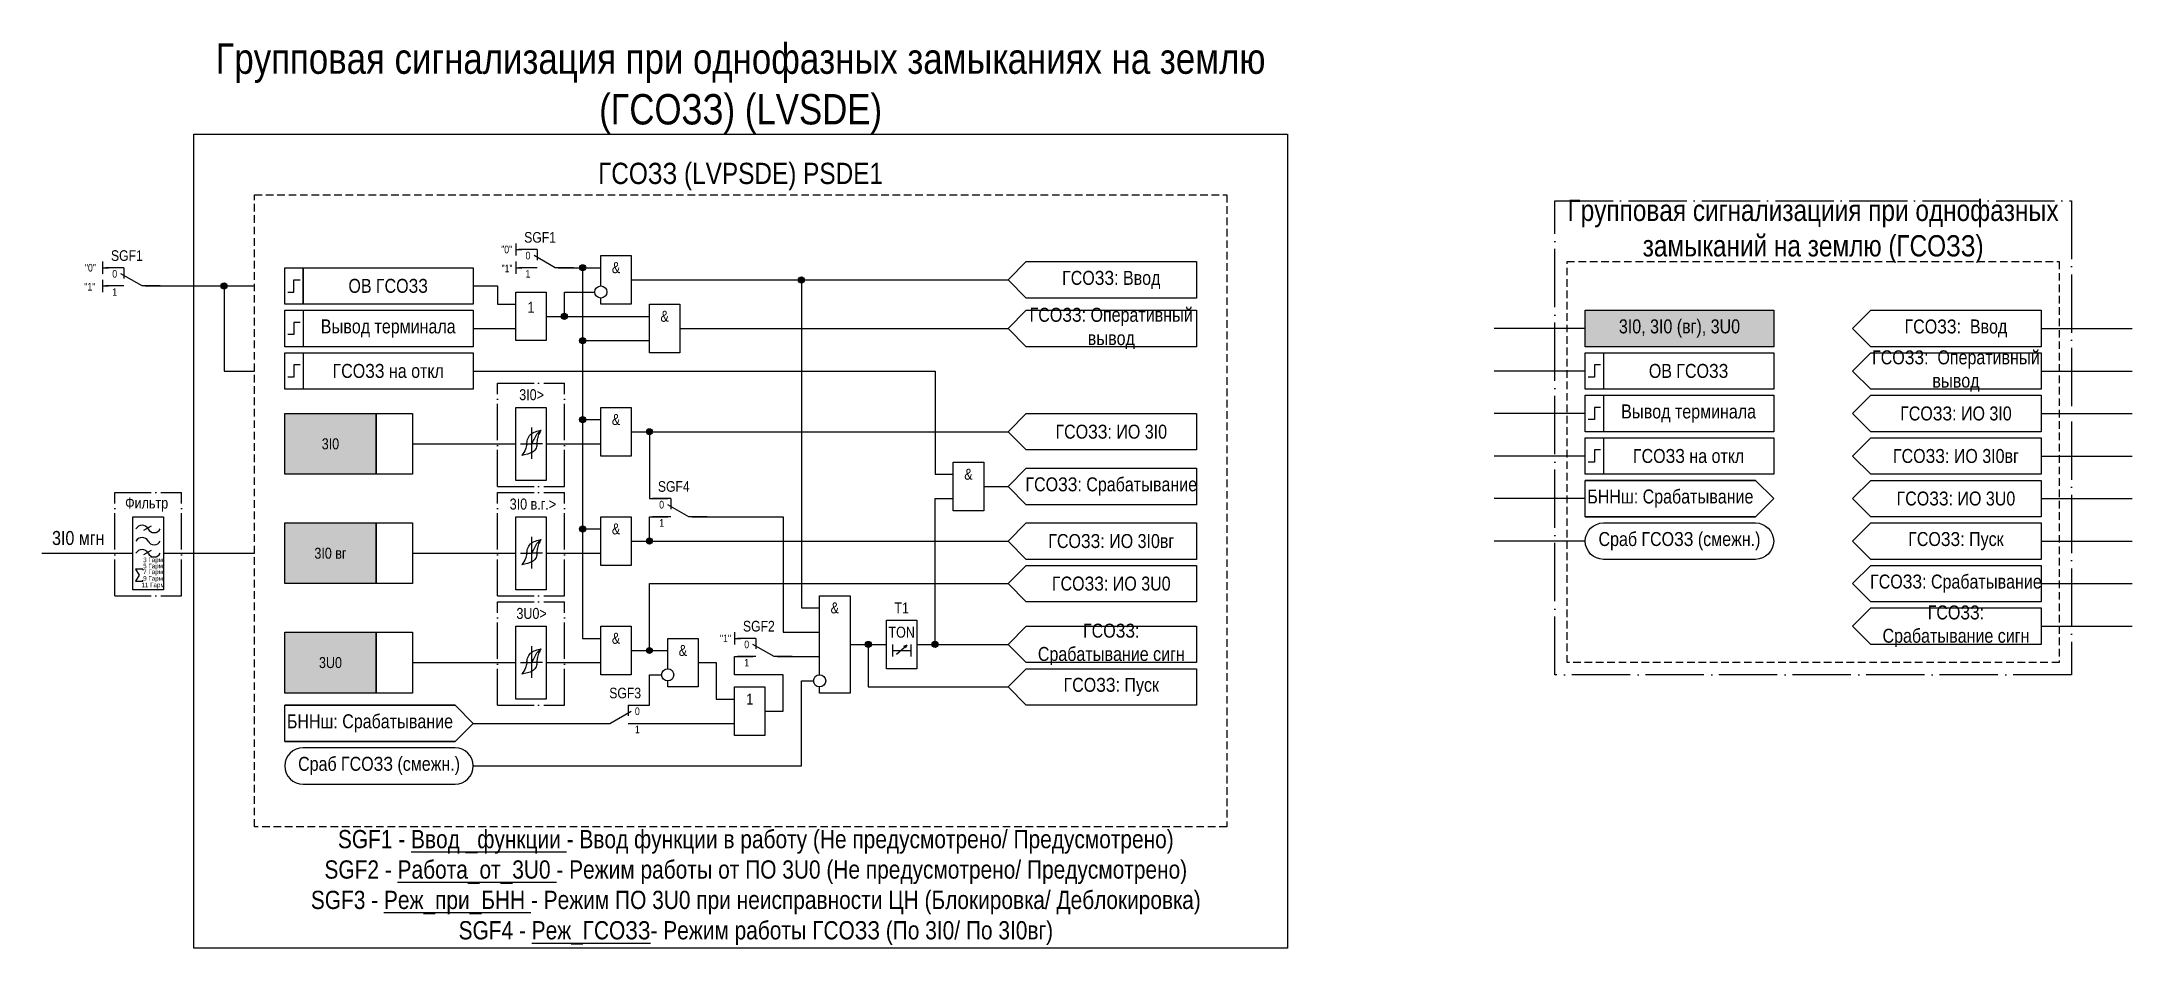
# Model space of a CAD drawing. Header units: millimetres. Extents: x -2185 to 320, y -18 to 149.
# Drawn here: x -24 to 320, y 0 to 149.2 of the extents above; entities that cross this region are included whole.
import ezdxf
from ezdxf.enums import TextEntityAlignment as Align

# ---------------------------------------------------------------- set-up
doc = ezdxf.new("R2010")
doc.units = ezdxf.units.MM
doc.linetypes.add('ACAD_ISO04W100', pattern=[30, 24, -3, 0, -3])
doc.linetypes.add('штриховая2', pattern=[0.375, 0.25, -0.125])
doc.layers.add('TEXT', color=7, linetype='Continuous', lineweight=25)
doc.layers.add('Основная', color=7, linetype='Continuous')
doc.styles.add('1.8_Gost_RD', font='ARIALN.TTF', dxfattribs={"height": 1.8})
doc.styles.add('2.5_Gost_RD', font='ARIALN.TTF', dxfattribs={"height": 2.5})
doc.styles.add('3.5_Gost_RD', font='ARIALN.TTF', dxfattribs={"height": 3.5})
doc.styles.add('Вывод', font='ARIALN.TTF', dxfattribs={"height": 2.5})
doc.styles.add('Компонент', font='ARIALN.TTF', dxfattribs={"height": 3.5})

msp = doc.modelspace()

# ---------------------------------------------------------------- texts
at = {"color": 30, "ltscale": 100, "attachment_point": 5, "style": '3.5_Gost_RD'}
for s, insert, char_height, width in [('{\\C3;Групповая сигнализация при однофазных замыканиях на землю (ГСОЗЗ) (LVSDE)}', (91, 141.5), 5, 180), ('ГСОЗЗ (LVPSDE) {\\C6;PSDE1}', (91, 127), 3.5, 160), ('Групповая сигнализациия при однофазных замыканий на землю (ГСОЗЗ)', (267.5, 118), 3.5, 85), ('SGF1 - {\\LВвод _функции} - Ввод функции в работу (Не предусмотрено/ Предусмотрено)\\PSGF2 - {\\LРабота_от_3U0} - Режим работы от ПО 3U0 (Не предусмотрено/ Предусмотрено)\\PSGF3 - {\\LРеж_при_БНН} - Режим ПО 3U0 при неисправности ЦН (Блокировка/ Деблокировка)\\PSGF4 - {\\LРеж_ГСОЗЗ}- Режим работы ГСОЗЗ (По 3I0/ По 3I0вг)', (93.5, 10), 3, 155)]:
    msp.add_mtext(s, dxfattribs=dict(at, insert=insert, char_height=char_height, width=width))
at = {"ltscale": 100, "insert": (51.65, 112.5), "char_height": 1.25, "attachment_point": 1, "style": '3.5_Gost_RD'}
msp.add_mtext_dynamic_manual_height_columns('"1"', width=2, gutter_width=17.5, heights=[0], dxfattribs=at)
at = {"ltscale": 100, "attachment_point": 5}
for s, insert, char_height, width, style in [('&', (70.5, 112), 1.8, 5, '2.5_Gost_RD'), ('ГСОЗЗ: Ввод', (152, 110), 2.3, 28, '2.5_Gost_RD'), ('1', (56.5, 105.5), 1.8, 5, '2.5_Gost_RD'), ('&', (78.5, 104), 1.8, 5, '2.5_Gost_RD'), ('ГСОЗЗ: Оперативный вывод', (152, 102), 2.3, 28, '2.5_Gost_RD'), ('ГСОЗЗ:  Ввод', (291, 102), 2.3, 28, '2.5_Gost_RD'), ('ГСОЗЗ:  Оперативный вывод', (291, 95), 2.3, 30.44, '2.5_Gost_RD'), ('&', (70.5, 87), 1.8, 5, '2.5_Gost_RD'), ('ГСОЗЗ: ИО 3I0', (152, 85), 2.3, 28, '2.5_Gost_RD'), ('ГСОЗЗ: ИО 3I0', (291, 88), 2.3, 28, '2.5_Gost_RD'), ('3I0', (23.5, 83), 1.8, 15, '1.8_Gost_RD'), ('ГСОЗЗ: ИО 3I0вг', (291, 81), 2.3, 28, '2.5_Gost_RD'), ('&', (128.5, 78), 1.8, 5, '2.5_Gost_RD'), ('ГСОЗЗ: Срабатывание', (152, 76), 2.3, 28, '2.5_Gost_RD'), ('ГСОЗЗ: ИО 3U0', (291, 74), 2.3, 28, '2.5_Gost_RD'), ('&', (70.5, 69), 1.8, 5, '2.5_Gost_RD'), ('3I0 вг', (23.5, 65), 1.8, 15, '1.8_Gost_RD'), ('ГСОЗЗ: ИО 3I0вг', (152, 67), 2.3, 28, '2.5_Gost_RD'), ('Сраб ГСОЗЗ (смежн.)', (245.5, 67), 2.3, 31, '2.5_Gost_RD'), ('ГСОЗЗ: Пуск', (291, 67), 2.3, 28, '2.5_Gost_RD'), ('ГСОЗЗ: ИО 3U0', (152, 60), 2.3, 28, '2.5_Gost_RD'), ('ГСОЗЗ: Срабатывание', (291, 60), 2.3, 28, '2.5_Gost_RD'), ('&', (106.5, 56), 1.8, 5, '2.5_Gost_RD'), ('T1', (117.5, 56), 1.8, 5, '2.5_Gost_RD'), ('ГСОЗЗ: Срабатывание сигн', (291, 53), 2.3, 28, '2.5_Gost_RD'), ('&', (70.5, 51), 1.8, 5, '2.5_Gost_RD'), ('TON', (117.5, 52), 1.8, 5, '2.5_Gost_RD'), ('ГСОЗЗ: Срабатывание сигн', (152, 50), 2.3, 28, '2.5_Gost_RD'), ('&', (81.5, 49), 1.8, 5, '2.5_Gost_RD'), ('3U0', (23.5, 47), 1.8, 15, '1.8_Gost_RD'), ('1', (92.5, 41), 1.8, 5, '2.5_Gost_RD'), ('ГСОЗЗ: Пуск', (152, 43), 2.3, 28, '2.5_Gost_RD')]:
    msp.add_mtext(s, dxfattribs=dict(at, insert=insert, char_height=char_height, width=width, style=style))
at = {"color": 6, "ltscale": 100, "insert": (-17, 109.5), "char_height": 1.25, "attachment_point": 1, "style": '3.5_Gost_RD'}
msp.add_mtext_dynamic_manual_height_columns('"1"', width=2, gutter_width=17.5, heights=[0], dxfattribs=at)
at = {"color": 7, "ltscale": 100, "char_height": 1.8, "attachment_point": 1, "style": '1.8_Gost_RD'}
for s, width, insert in [('\\pi3.56371;3I0>', 11, (51, 92)), ('3I0 в.г.>', 9, (53, 74)), ('\\pi3.10634;3U0>', 11, (51, 56))]:
    msp.add_mtext_dynamic_manual_height_columns(s, width=width, gutter_width=17.5, heights=[0], dxfattribs=dict(at, insert=insert))
at = {"color": 5, "ltscale": 100, "attachment_point": 5}
for s, insert, char_height, width, style in [('Фильтр', (-6.75, 73), 1.8, 6.5, '1.8_Gost_RD'), ('3 Гарм', (-5.69, 63.8), 0.75, 3.0393, '2.5_Gost_RD'), ('5 Гарм', (-5.69, 62.8), 0.75, 3.0393, '2.5_Gost_RD'), ('7 Гарм', (-5.69, 61.83), 0.75, 3.0393, '2.5_Gost_RD'), ('11 Гарм', (-5.69, 59.68), 0.75, 4.2641, '2.5_Gost_RD'), ('9 Гарм', (-5.69, 60.75), 0.75, 3.0393, '2.5_Gost_RD')]:
    msp.add_mtext(s, dxfattribs=dict(at, insert=insert, char_height=char_height, width=width, style=style))
at = {"layer": 'TEXT', "color": 0, "ltscale": 100, "char_height": 2.3, "attachment_point": 5, "style": '2.5_Gost_RD'}
for s, insert, width in [('{\\C256;ОВ ГСОЗЗ}', (33, 109), 28), ('{\\C256;Вывод терминала}', (33, 102), 28), ('{\\C256;3I0, 3I0 (вг), 3U0}', (245.5, 102), 31), ('{\\C256;ГСОЗЗ на откл}', (33, 95), 28), ('{\\C256;ОВ ГСОЗЗ}', (247, 95), 28), ('{\\C256;Вывод терминала}', (247, 88), 28), ('{\\C256;ГСОЗЗ на откл}', (247, 81), 28)]:
    msp.add_mtext(s, dxfattribs=dict(at, insert=insert, width=width))
at = {"layer": 'TEXT', "ltscale": 100, "char_height": 2.3, "attachment_point": 5, "style": '2.5_Gost_RD'}
for s, insert, width in [('БННш: Срабатывание', (244, 74), 28), ('БННш: Срабатывание', (30, 37), 28), ('Сраб ГСОЗЗ (смежн.)', (31.5, 30), 31)]:
    msp.add_mtext(s, dxfattribs=dict(at, insert=insert, width=width))
at = {"layer": 'TEXT', "color": 5, "ltscale": 100, "insert": (-18, 67.5), "char_height": 2.3, "width": 12, "attachment_point": 5, "style": '2.5_Gost_RD'}
msp.add_mtext('{\\C256;3I0 мгн}', dxfattribs=at)

# ---------------------------------------------------------------- blocks, each defined once
blk = doc.blocks.new('*U892')
at = {"layer": 'Основная', "linetype": 'ACAD_ISO04W100', "ltscale": 0.25}
for p, q in [((0, 0), (11, 0)), ((0, -17), (0, 0)), ((11, -17), (11, 0)), ((0, -17), (11, -17))]:
    blk.add_line(p, q, dxfattribs=at)
at = {"layer": 'Основная', "style": 'Компонент'}
blk.add_attdef('ОУ', text='', height=3.5, dxfattribs=at).set_placement((11, 0), align=Align.MIDDLE_CENTER)
blk = doc.blocks.new('*U958')
at = {"layer": 'Основная', "color": 0}
blk.add_line((0, 0), (7, 4), dxfattribs=at)
at = {"layer": 'Основная', "ltscale": 0.35}
blk.add_line((6, 6), (6, 2.5), dxfattribs=at)
blk = doc.blocks.new('*U1030')
at = {"layer": 'Основная', "color": 0}
for p, q in [((-9, 0), (-3, 0)), ((3, 6), (9, 6)), ((3, 0), (9, 0))]:
    blk.add_line(p, q, dxfattribs=at)
at = {"layer": 'Основная', "ltscale": 0.25}
blk.add_blockref('*U958', (-3, 0), dxfattribs=at)
at = {"layer": 'Основная'}
for tag, height, style, p in [('ОУ', 3.5, 'Компонент', (2, 10)), ('В1', 2.5, 'Вывод', (14, 6)), ('В2', 2.5, 'Вывод', (6, 4)), ('В3', 2.5, 'Вывод', (6, -2))]:
    blk.add_attdef(tag, text='', height=height, dxfattribs=dict(at, style=style)).set_placement(p, align=Align.MIDDLE_CENTER)
blk = doc.blocks.new('*U1044')
at = {"layer": 'Основная', "color": 0}
for p, q in [((-3, 6), (-9, 6)), ((-3, 0), (-9, 0)), ((9, 0), (3, 0))]:
    blk.add_line(p, q, dxfattribs=at)
at = {"layer": 'Основная', "ltscale": 0.25, "xscale": -1}
blk.add_blockref('*U958', (3, 0), dxfattribs=at)
at = {"layer": 'Основная'}
for tag, height, style, p in [('В1', 2.5, 'Вывод', (-12.99, 6)), ('ОУ', 3.5, 'Компонент', (-2, 10)), ('В2', 2.5, 'Вывод', (-6, 4)), ('В3', 2.5, 'Вывод', (-6, -2))]:
    blk.add_attdef(tag, text='', height=height, dxfattribs=dict(at, style=style)).set_placement(p, align=Align.MIDDLE_CENTER)
blk = doc.blocks.new('Точка')
at = {"ltscale": 100}
h = blk.add_hatch(color=256, dxfattribs=at)
h.dxf.hatch_style = 1
edge = h.paths.add_edge_path()
edge.add_arc((0, 0), 0.5, 0, 360)
blk.add_circle((0, 0), 0.5, dxfattribs=at)
blk = doc.blocks.new('*U1045')
at = {"layer": 'Основная', "color": 0}
for p, q in [((-3, 6), (-9, 6)), ((-3, 0), (-9, 0)), ((9, 0), (3, 0))]:
    blk.add_line(p, q, dxfattribs=at)
at = {"layer": 'Основная', "ltscale": 0.25, "xscale": -1}
blk.add_blockref('*U958', (3, 0), dxfattribs=at)
at = {"layer": 'Основная'}
for tag, height, style, p in [('В1', 2.5, 'Вывод', (-13, 6)), ('ОУ', 3.5, 'Компонент', (-2, 10)), ('В2', 2.5, 'Вывод', (-6, 4)), ('В3', 2.5, 'Вывод', (-6, -2))]:
    blk.add_attdef(tag, text='', height=height, dxfattribs=dict(at, style=style)).set_placement(p, align=Align.MIDDLE_CENTER)
blk = doc.blocks.new('*U985')
at = {"layer": 'Основная', "color": 0}
for p, q in [((-3, 6), (-9, 6)), ((-3, 0), (-9, 0)), ((9, 0), (3, 0))]:
    blk.add_line(p, q, dxfattribs=at)
at = {"layer": 'Основная', "ltscale": 0.25, "xscale": -1}
blk.add_blockref('*U958', (3, 0), dxfattribs=at)
at = {"layer": 'Основная'}
for tag, height, style, p in [('В1', 2.5, 'Вывод', (-14, 6)), ('ОУ', 3.5, 'Компонент', (-2, 10)), ('В2', 2.5, 'Вывод', (-6, 4)), ('В3', 2.5, 'Вывод', (-6, -2))]:
    blk.add_attdef(tag, text='', height=height, dxfattribs=dict(at, style=style)).set_placement(p, align=Align.MIDDLE_CENTER)
blk = doc.blocks.new('*U1046')
at = {"layer": 'Основная', "linetype": 'ACAD_ISO04W100', "ltscale": 0.25}
for p, q in [((0, 0), (11, 0)), ((0, -17), (0, 0)), ((11, -17), (11, 0)), ((0, -17), (11, -17))]:
    blk.add_line(p, q, dxfattribs=at)
at = {"layer": 'Основная', "style": 'Компонент'}
blk.add_attdef('ОУ', text='', height=3.5, dxfattribs=at).set_placement((13, -2), align=Align.MIDDLE_CENTER)
blk = doc.blocks.new('*U1047')
at = {"layer": 'Основная', "linetype": 'ACAD_ISO04W100', "ltscale": 0.25}
for p, q in [((0, 0), (11, 0)), ((0, -17), (0, 0)), ((11, -17), (11, 0)), ((0, -17), (11, -17))]:
    blk.add_line(p, q, dxfattribs=at)
at = {"layer": 'Основная', "style": 'Компонент'}
blk.add_attdef('ОУ', text='', height=3.5, dxfattribs=at).set_placement((11, 0), align=Align.MIDDLE_CENTER)

# ---------------------------------------------------------------- hatches: boundary and pattern name
at = {"ltscale": 100, "true_color": 0xf7941d}
h = msp.add_hatch(color=30, dxfattribs=at)
h.dxf.hatch_style = 1
h.paths.add_polyline_path([(230, 105), (261, 105), (261, 99), (230, 99)])
at = {"ltscale": 100, "true_color": 0xef8637}
h = msp.add_hatch(color=30, dxfattribs=at)
h.dxf.hatch_style = 1
h.paths.add_polyline_path([(16, 88), (31, 88), (31, 78), (16, 78)])
h = msp.add_hatch(color=30, dxfattribs=at)
h.dxf.hatch_style = 1
h.paths.add_polyline_path([(16, 70), (31, 70), (31, 60), (16, 60)])
h = msp.add_hatch(color=30, dxfattribs=at)
h.dxf.hatch_style = 1
h.paths.add_polyline_path([(16, 52), (31, 52), (31, 42), (16, 42)])

# ---------------------------------------------------------------- linework, layer by layer
at = {"ltscale": 100}
for p, q in [((54, 116), (54, 114)), ((54, 115), (55, 115)), ((54, 113), (54, 111)), ((54, 112), (55, 112)), ((230, 102), (215, 102)), ((305, 102), (320, 102)), ((230, 95), (215, 95)), ((305, 95), (320, 95)), ((230, 88), (215, 88)), ((305, 88), (320, 88)), ((230, 81), (215, 81)), ((305, 81), (320, 81)), ((230, 74), (215, 74)), ((305, 74), (320, 74)), ((230, 67), (215, 67)), ((305, 67), (320, 67)), ((305, 60), (320, 60)), ((90, 52), (90, 50)), ((305, 53), (320, 53)), ((90, 51), (91, 51))]:
    msp.add_line(p, q, dxfattribs=at)
at = {"color": 6, "ltscale": 100}
for p, q in [((-14, 113), (-14, 111)), ((-14, 112), (-13, 112)), ((-14, 110), (-14, 108)), ((-14, 109), (-13, 109))]:
    msp.add_line(p, q, dxfattribs=at)
at = {"color": 7, "ltscale": 100}
for p, q in [((54.79, 83), (56.6, 83)), ((58.42, 83), (56.6, 83)), ((54.79, 65), (56.6, 65)), ((58.42, 65), (56.6, 65)), ((116.67, 48.41), (118.34, 49.9)), ((118.34, 49.9), (117.82, 49.68)), ((118.34, 49.9), (118.08, 49.43)), ((54.79, 47), (56.6, 47)), ((58.42, 47), (56.6, 47))]:
    msp.add_line(p, q, dxfattribs=at)
for p, q in [((56.6, 85.72), (56.6, 80.52)), ((56.6, 67.72), (56.6, 62.52)), ((56.6, 49.72), (56.6, 44.52))]:
    msp.add_line(p, q)
at = {"color": 5, "ltscale": 100}
for p, q in [((-7.21, 68.79), (-5.94, 69.51)), ((-7.21, 64.79), (-5.94, 65.51)), ((-7.4, 62.4), (-8.6, 62.4)), ((-8.6, 62.4), (-7.98, 61.4)), ((-7.4, 62.4), (-7.4, 62.21)), ((-7.98, 61.4), (-8.6, 60.4)), ((-8.6, 60.4), (-7.4, 60.4)), ((-7.4, 60.4), (-7.4, 60.6))]:
    msp.add_line(p, q, dxfattribs=at)
at = {"color": 3, "ltscale": 100}
msp.add_lwpolyline([(1, 134), (181, 134), (181, 0), (1, 0)], close=True, dxfattribs=at)
at = {"linetype": 'штриховая2', "ltscale": 5}
for points in [[(11, 124), (171, 124), (171, 20), (11, 20)], [(227, 113), (308, 113), (308, 47), (227, 47)]]:
    msp.add_lwpolyline(points, close=True, dxfattribs=at)
at = {"color": 251, "linetype": 'ACAD_ISO04W100', "lineweight": 30, "ltscale": 0.4, "true_color": 0x58595b}
msp.add_lwpolyline([(225, 123), (310, 123), (310, 45), (225, 45)], close=True, dxfattribs=at)
at = {"ltscale": 100}
for points in [[(68, 109), (68, 114), (73, 114), (73, 106), (68, 106), (68, 107)], [(61, 112), (68, 112)], [(61, 112), (65, 112), (65, 100), (76, 100)], [(61, 112), (65, 112), (65, 51), (68, 51)], [(61, 112), (65, 112), (65, 69), (68, 69)], [(47, 109), (51, 109), (51, 106), (54, 106)], [(59, 104), (62, 104), (62, 108), (67, 108)], [(73, 110), (135, 110)], [(73, 110), (101, 110), (101, 56), (104, 56)], [(59, 104), (76, 104)], [(59, 104), (65, 104), (65, 87), (68, 87)], [(47, 102), (54, 102)], [(81, 102), (135, 102)], [(47, 95), (123, 95), (123, 78), (126, 78)], [(37, 83), (54, 83)], [(59, 83), (68, 83)], [(73, 85), (135, 85)], [(73, 85), (76, 85), (76, 74), (79, 74)], [(131, 76), (135, 76)], [(120, 50), (123, 50), (123, 74), (126, 74)], [(73, 67), (76, 67), (76, 71), (79, 71)], [(83, 71), (98, 71), (98, 52), (104, 52)], [(73, 67), (135, 67)], [(37, 65), (54, 65)], [(59, 65), (68, 65)], [(73, 49), (76, 49), (76, 60), (135, 60)], [(104, 45), (104, 58), (109, 58), (109, 42), (104, 42), (104, 43)], [(73, 49), (79, 49)], [(79, 46), (79, 51), (84, 51), (84, 43), (79, 43), (79, 44)], [(109, 50), (115, 50)], [(109, 50), (112, 50), (112, 43), (135, 43)], [(116, 50), (116, 48)], [(116, 49), (119, 49)], [(119, 50), (119, 48)], [(120, 50), (135, 50)], [(37, 47), (54, 47)], [(59, 47), (68, 47)], [(73, 40), (76, 40), (76, 45), (78, 45)], [(84, 47), (87, 47), (87, 41), (90, 41)], [(95, 39), (98, 39), (98, 45), (90, 45), (90, 48), (93, 48)], [(97, 48), (104, 48)], [(47, 30), (101, 30), (101, 44), (103, 44)], [(47, 37), (69, 37)], [(73, 37), (90, 37)]]:
    msp.add_lwpolyline(points, dxfattribs=at)
for points in [[(16, 112), (19, 112), (19, 106), (16, 106)], [(19, 112), (47, 112), (47, 106), (19, 106)], [(166, 113), (166, 107), (138, 107), (135, 110), (138, 113)], [(54, 108), (59, 108), (59, 100), (54, 100)], [(16, 105), (47, 105), (47, 99), (16, 99)], [(16, 105), (19, 105), (19, 99), (16, 99)], [(76, 106), (81, 106), (81, 98), (76, 98)], [(166, 105), (166, 99), (138, 99), (135, 102), (138, 105)], [(230, 105), (261, 105), (261, 99), (230, 99)], [(305, 105), (305, 99), (277, 99), (274, 102), (277, 105)], [(16, 98), (19, 98), (19, 92), (16, 92)], [(16, 98), (47, 98), (47, 92), (16, 92)], [(230, 98), (233, 98), (233, 92), (230, 92)], [(230, 98), (261, 98), (261, 92), (230, 92)], [(305, 98), (305, 92), (277, 92), (274, 95), (277, 98)], [(230, 91), (261, 91), (261, 85), (230, 85)], [(230, 91), (233, 91), (233, 85), (230, 85)], [(277, 91), (305, 91), (305, 85), (277, 85), (274, 88)], [(16, 88), (31, 88), (31, 78), (16, 78)], [(31, 88), (37, 88), (37, 78), (31, 78)], [(54, 89), (59, 89), (59, 77), (54, 77)], [(68, 89), (73, 89), (73, 81), (68, 81)], [(138, 88), (166, 88), (166, 82), (138, 82), (135, 85)], [(230, 84), (233, 84), (233, 78), (230, 78)], [(230, 84), (261, 84), (261, 78), (230, 78)], [(277, 84), (305, 84), (305, 78), (277, 78), (274, 81)], [(126, 80), (131, 80), (131, 72), (126, 72)], [(138, 79), (166, 79), (166, 73), (138, 73), (135, 76)], [(277, 77), (305, 77), (305, 71), (277, 71), (274, 74)], [(16, 70), (31, 70), (31, 60), (16, 60)], [(31, 70), (37, 70), (37, 60), (31, 60)], [(54, 71), (59, 71), (59, 59), (54, 59)], [(68, 71), (73, 71), (73, 63), (68, 63)], [(138, 70), (166, 70), (166, 64), (138, 64), (135, 67)], [(277, 70), (305, 70), (305, 64), (277, 64), (274, 67)], [(138, 63), (166, 63), (166, 57), (138, 57), (135, 60)], [(277, 63), (305, 63), (305, 57), (277, 57), (274, 60)], [(277, 56), (305, 56), (305, 50), (277, 50), (274, 53)], [(16, 52), (31, 52), (31, 42), (16, 42)], [(31, 52), (37, 52), (37, 42), (31, 42)], [(54, 53), (59, 53), (59, 41), (54, 41)], [(68, 53), (73, 53), (73, 45), (68, 45)], [(115, 54), (120, 54), (120, 46), (115, 46)], [(138, 53), (166, 53), (166, 47), (138, 47), (135, 50)], [(138, 46), (166, 46), (166, 40), (138, 40), (135, 43)], [(90, 43), (95, 43), (95, 35), (90, 35)]]:
    msp.add_lwpolyline(points, close=True, dxfattribs=at)
at = {"color": 6, "ltscale": 100}
for points in [[(-7, 109), (11, 109)], [(-7, 109), (6, 109), (6, 95), (11, 95)]]:
    msp.add_lwpolyline(points, dxfattribs=at)
at = {"lineweight": 30, "ltscale": 100}
for points in [[(16.5, 108), (17.5, 108), (17.5, 110), (18.5, 110)], [(18.5, 103), (17.5, 103), (17.5, 101), (16.5, 101)], [(18.5, 96), (17.5, 96), (17.5, 94), (16.5, 94)], [(232.5, 96), (231.5, 96), (231.5, 94), (230.5, 94)], [(232.5, 89), (231.5, 89), (231.5, 87), (230.5, 87)], [(232.5, 82), (231.5, 82), (231.5, 80), (230.5, 80)]]:
    msp.add_lwpolyline(points, dxfattribs=at)
at = {"color": 5, "ltscale": 100}
msp.add_lwpolyline([(-9, 71), (-4, 71), (-4, 59), (-9, 59)], close=True, dxfattribs=at)
at = {"ltscale": 100}
for points in [[(233, 64, -1), (233, 70), (258, 70, -1), (258, 64)], [(19, 27), (44, 27, 1), (44, 33), (19, 33, 1)]]:
    msp.add_lwpolyline(points, format="xyb", close=True, dxfattribs=at)
at = {"color": 5, "ltscale": 100}
for points in [[(-24, 65), (-9, 65)], [(-4, 65), (11, 65)]]:
    msp.add_lwpolyline(points, dxfattribs=at)
msp.add_circle((68, 108), 1)
at = {"ltscale": 100}
for centre in [(79, 45), (104, 44)]:
    msp.add_circle(centre, 1, dxfattribs=at)
at = {"color": 5, "ltscale": 100}
for centre, start, end in [((-7.51, 68.48), 27.3517, 152.6483), ((-5.51, 69.53), 207.7751, 332.2249), ((-7.51, 66.48), 27.3517, 152.6483), ((-7.51, 64.48), 27.3517, 152.6483), ((-5.51, 67.53), 207.7751, 332.2249), ((-5.51, 65.53), 207.7751, 332.2249)]:
    msp.add_arc(centre, 1.13, start, end, dxfattribs=at)
for points in [[(55.8, 82.92), (55.6, 82.13), (55, 81.12)], [(57.48, 82.92), (57.25, 82.13), (56.76, 81.67), (55, 81.12)], [(55.8, 82.92), (55.95, 83.71), (56.44, 84.54), (58.2, 85.26)], [(56.6, 83), (57, 83.72), (57.47, 84.6), (58.2, 85.26)], [(57.48, 82.92), (57.6, 83.71), (57.81, 84.54), (58.2, 85.26)], [(55.8, 64.92), (55.95, 65.71), (56.44, 66.54), (58.2, 67.26)], [(56.6, 65), (57, 65.72), (57.47, 66.6), (58.2, 67.26)], [(57.48, 64.92), (57.6, 65.71), (57.81, 66.54), (58.2, 67.26)], [(55.8, 64.92), (55.6, 64.13), (55, 63.12)], [(57.48, 64.92), (57.25, 64.13), (56.76, 63.67), (55, 63.12)], [(55.8, 46.92), (55.95, 47.71), (56.44, 48.54), (58.2, 49.26)], [(56.6, 47), (57, 47.72), (57.47, 48.6), (58.2, 49.26)], [(57.48, 46.92), (57.6, 47.71), (57.81, 48.54), (58.2, 49.26)], [(55.8, 46.92), (55.6, 46.13), (55, 45.12)], [(57.48, 46.92), (57.25, 46.13), (56.76, 45.67), (55, 45.12)]]:
    msp.add_spline(points, degree=3)
at = {"layer": 'TEXT', "ltscale": 100}
for points in [[(230, 71), (258, 71), (261, 74), (258, 77), (230, 77), (258, 77), (261, 74), (258, 71), (230, 71), (230, 77)], [(16, 34), (44, 34), (47, 37), (44, 40), (16, 40), (44, 40), (47, 37), (44, 34), (16, 34), (16, 40)]]:
    msp.add_lwpolyline(points, dxfattribs=at)

# ---------------------------------------------------------------- block references
at = {"ltscale": 100}
for p in [(65, 112), (101, 110), (6, 109), (62, 104), (65, 100), (65, 87), (76, 85), (65, 69), (76, 67), (76, 49), (112, 50), (123, 50)]:
    msp.add_blockref('Точка', p, dxfattribs=at)
at = {"layer": 'Основная', "ltscale": 0.25, "xscale": 0.5, "yscale": 0.5, "zscale": 0.5}
for name, p, values in [('*U1045', (59, 112), {'ОУ': 'SGF1', 'В1': '"0"', 'В2': '0', 'В3': '1'}), ('*U1044', (95, 48), {'ОУ': 'SGF2', 'В1': '"1"', 'В2': '0', 'В3': '1'})]:
    msp.add_blockref(name, p, dxfattribs=at).add_auto_attribs(values)
at = {"layer": 'Основная', "color": 6, "ltscale": 0.25, "xscale": 0.5, "yscale": 0.5, "zscale": 0.5}
msp.add_blockref('*U985', (-9, 109), dxfattribs=at).add_auto_attribs({'ОУ': 'SGF1', 'В1': '"0"', 'В2': '0', 'В3': '1'})
at = {"layer": 'Основная', "ltscale": 0.25}
for name, p in [('*U892', (51, 93)), ('*U1047', (51, 75)), ('*U892', (51, 57))]:
    msp.add_blockref(name, p, dxfattribs=at)
ref = msp.add_blockref('*U1045', (81, 71), dxfattribs=dict(at, xscale=0.5, yscale=0.5, zscale=0.5))
ref.add_attrib('ОУ', 'SGF4', dxfattribs={"height": 1.75, "style": 'Компонент'}).set_placement((80, 76), align=Align.MIDDLE_CENTER)
ref.add_attrib('В2', '0', dxfattribs={"height": 1.25, "style": 'Вывод'}).set_placement((78, 73), align=Align.MIDDLE_CENTER)
ref.add_attrib('В3', '1', dxfattribs={"height": 1.25, "style": 'Вывод'}).set_placement((78, 70), align=Align.MIDDLE_CENTER)
at = {"layer": 'Основная', "color": 5, "ltscale": 0.25}
msp.add_blockref('*U1046', (-12, 75), dxfattribs=at)
at = {"layer": 'Основная', "ltscale": 0.25}
ref = msp.add_blockref('*U1030', (71, 37), dxfattribs=dict(at, xscale=0.5, yscale=0.5, zscale=0.5))
ref.add_attrib('ОУ', 'SGF3', dxfattribs={"height": 1.75, "style": 'Компонент'}).set_placement((72, 42), align=Align.MIDDLE_CENTER)
ref.add_attrib('В2', '0', dxfattribs={"height": 1.25, "style": 'Вывод'}).set_placement((74, 39), align=Align.MIDDLE_CENTER)
ref.add_attrib('В3', '1', dxfattribs={"height": 1.25, "style": 'Вывод'}).set_placement((74, 36), align=Align.MIDDLE_CENTER)

msp.set_redraw_order([(e.dxf.handle, doc.entitydb.next_handle()) for e in msp.query("TEXT MTEXT ATTDEF DIMENSION ARC_DIMENSION")])  # texts and dimensions are drawn at this point

doc.saveas('drawing.dxf')
